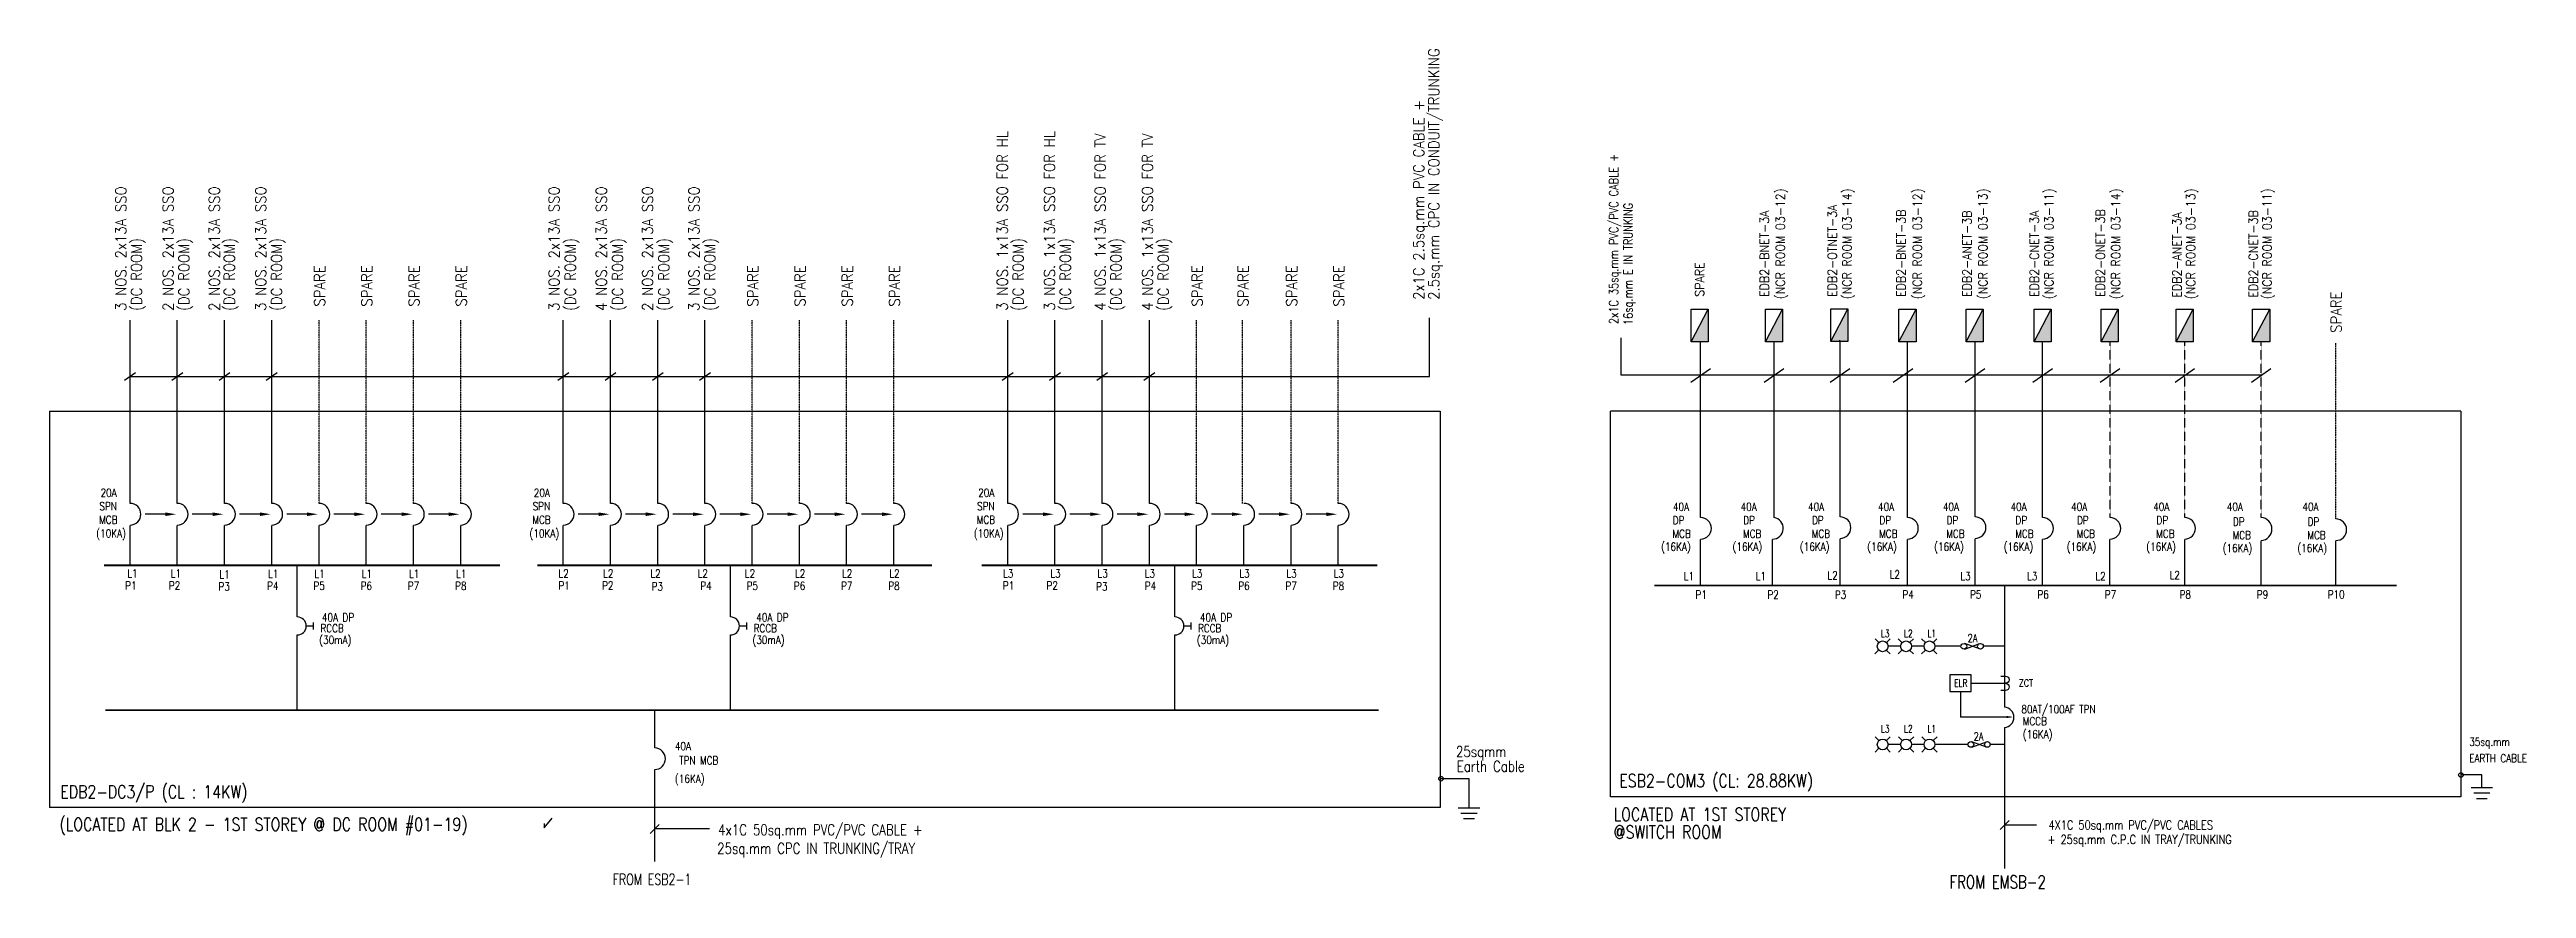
# Model space of a CAD drawing. Header units: millimetres. Extents: x 624049 to 847333, y 256790 to 538574.
# Drawn here: x 660544 to 729337, y 313827 to 337133 of the extents above; entities that cross this region are included whole.
import ezdxf
from ezdxf.enums import TextEntityAlignment as Align

# ---------------------------------------------------------------- set-up
doc = ezdxf.new("R2010")
doc.units = ezdxf.units.MM
doc.header["$LTSCALE"] = 0.01
for name, pattern in [('DASHED', [19.05, 12.7, -6.35]), ('HIDDEN2', [0.1875, 0.125, -0.0625]), ('{ -E- }', [0])]:
    doc.linetypes.add(name, pattern=pattern)
doc.layers.add('E-_ELEC----_E-', color=3, linetype='Continuous')
doc.layers.add('E-_ELECSYBL_R-_N_ES9', color=7, linetype='Continuous')
doc.styles.add('100', font='romans.shx', dxfattribs={"width": 0.8, "height": 250})
doc.styles.add('A2', font='SIMPLEX.shx', dxfattribs={"width": 0.95, "height": 190})
doc.styles.add('PwNote', font='Romans.shx', dxfattribs={"width": 0.75, "bigfont": 'Special.shx'})
doc.styles.add('ROMANS', font='romans', dxfattribs={"width": 0.75})
doc.linetypes.add('communication_line', pattern='A,0.25,-0.2,0.25,-0.2,0.25,-0.2,0.25,-0.2,["C",Standard,S=0.1,R=0,X=-0.1,Y=-0.05],-0.075', length=1.875)

msp = doc.modelspace()

# ---------------------------------------------------------------- texts
at = {"ltscale": 1.5, "style": 'A2', "width": 0.9}
for s, p in [('2.5sq.mm CPC IN CONDUIT/TRUNKING', (699141, 330178)), ('2x1C 2.5sq.mm PVC CABLE +', (698722, 330178))]:
    msp.add_text(s, height=300, rotation=90, dxfattribs=at).set_placement(p)
for s, height, rotation, style, width, p in [('3 NOS. 1x13A SSO FOR HL', 300, 90, 'A2', 0.9, (687155, 329877)), ('3 NOS. 1x13A SSO FOR HL', 300, 90, 'A2', 0.9, (688466, 329877)), ('4 NOS. 1x13A SSO FOR TV', 300, 90, 'A2', 0.9, (689875, 329877)), ('4 NOS. 1x13A SSO FOR TV', 300, 90, 'A2', 0.9, (691187, 329877)), ('2x1C 35sq.mm PVC/PVC CABLE +', 250, 90, 'PwNote', 0.8, (704110, 329504, 11626)), ('3 NOS. 2x13A SSO', 300, 90, 'A2', 0.9, (662675, 329871)), ('2 NOS. 2x13A SSO', 300, 90, 'A2', 0.9, (663986, 329871)), ('2 NOS. 2x13A SSO', 300, 90, 'A2', 0.9, (665272, 329871)), ('3 NOS. 2x13A SSO', 300, 90, 'A2', 0.9, (666560, 329871)), ('3 NOS. 2x13A SSO', 300, 90, 'A2', 0.9, (674707, 329871)), ('4 NOS. 2x13A SSO', 300, 90, 'A2', 0.9, (676018, 329871)), ('2 NOS. 2x13A SSO', 300, 90, 'A2', 0.9, (677304, 329871)), ('3 NOS. 2x13A SSO', 300, 90, 'A2', 0.9, (678592, 329871)), ('(NCR ROOM 03-12)', 250, 90, 'A2', 0.9, (708738, 330196)), ('(NCR ROOM 03-14)', 250, 90, 'A2', 0.9, (710592, 330196)), ('(NCR ROOM 03-12)', 250, 90, 'A2', 0.9, (712546, 330196)), ('(NCR ROOM 03-13)', 250, 90, 'A2', 0.9, (714366, 330196)), ('(NCR ROOM 03-11)', 250, 90, 'A2', 0.9, (716197, 330196)), ('(NCR ROOM 03-14)', 250, 90, 'A2', 0.9, (718057, 330196)), ('(NCR ROOM 03-13)', 250, 90, 'A2', 0.9, (720137, 330196)), ('(NCR ROOM 03-11)', 250, 90, 'A2', 0.9, (722259, 330196)), ('16sq.mm E IN TRUNKING', 250, 90, 'PwNote', 0.8, (704513, 329478, 11626)), ('EDB2-BNET-3A', 250, 90, 'A2', 0.9, (708299, 330258)), ('EDB2-OTNET-3A', 250, 90, 'A2', 0.9, (710181, 330258)), ('EDB2-BNET-3B', 250, 90, 'A2', 0.9, (712092, 330258)), ('EDB2-ANET-3B', 250, 90, 'A2', 0.9, (713924, 330258)), ('EDB2-CNET-3A', 250, 90, 'A2', 0.9, (715794, 330258)), ('EDB2-ONET-3B', 250, 90, 'A2', 0.9, (717628, 330258)), ('EDB2-ANET-3A', 250, 90, 'A2', 0.9, (719754, 330239)), ('EDB2-CNET-3B', 250, 90, 'A2', 0.9, (721876, 330239)), ('(DC ROOM)', 300, 90, 'A2', 0.9, (663109, 329871)), ('(DC ROOM)', 300, 90, 'A2', 0.9, (664426, 329871)), ('(DC ROOM)', 300, 90, 'A2', 0.9, (665688, 329871)), ('(DC ROOM)', 300, 90, 'A2', 0.9, (667000, 329871)), ('(DC ROOM)', 300, 90, 'A2', 0.9, (675159, 329871)), ('(DC ROOM)', 300, 90, 'A2', 0.9, (676471, 329871)), ('(DC ROOM)', 300, 90, 'A2', 0.9, (677755, 329871)), ('(DC ROOM)', 300, 90, 'A2', 0.9, (679032, 329871)), ('(DC ROOM)', 300, 90, 'A2', 0.9, (687594, 329871)), ('(DC ROOM)', 300, 90, 'A2', 0.9, (688905, 329871)), ('(DC ROOM)', 300, 90, 'A2', 0.9, (690314, 329871)), ('(DC ROOM)', 300, 90, 'A2', 0.9, (691626, 329871)), ('SPARE', 300, 90, 'A2', 0.9, (668195, 329990)), ('SPARE', 300, 90, 'A2', 0.9, (669507, 329990)), ('SPARE', 300, 90, 'A2', 0.9, (670819, 329990)), ('SPARE', 300, 90, 'A2', 0.9, (672130, 329990)), ('SPARE', 300, 90, 'A2', 0.9, (680227, 329990)), ('SPARE', 300, 90, 'A2', 0.9, (681539, 329990)), ('SPARE', 300, 90, 'A2', 0.9, (682851, 329990)), ('SPARE', 300, 90, 'A2', 0.9, (684162, 329990)), ('SPARE', 300, 90, 'A2', 0.9, (692570, 329990)), ('SPARE', 300, 90, 'A2', 0.9, (693843, 329990)), ('SPARE', 300, 90, 'A2', 0.9, (695194, 329990)), ('SPARE', 300, 90, 'A2', 0.9, (696505, 329990)), ('SPARE', 250, 90, 'A2', 0.9, (706496, 330266)), ('SPARE', 300, 90, 'A2', 0.9, (724201, 329264)), ('40A', 225, 360, '100', 0.8, (705633, 324319)), ('DP', 225, 360, '100', 0.8, (705626, 323944)), ('40A', 225, 360, '100', 0.8, (707512, 324319)), ('DP', 225, 360, '100', 0.8, (707585, 323944)), ('40A', 225, 360, '100', 0.8, (709383, 324319)), ('DP', 225, 360, '100', 0.8, (709495, 323944)), ('40A', 225, 360, '100', 0.8, (711327, 324319)), ('DP', 225, 360, '100', 0.8, (711368, 323944)), ('40A', 225, 360, '100', 0.8, (713128, 324319)), ('DP', 225, 360, '100', 0.8, (713231, 323944)), ('40A', 225, 360, '100', 0.8, (715007, 324319)), ('DP', 225, 360, '100', 0.8, (715146, 323944)), ('40A', 225, 360, '100', 0.8, (716690, 324319)), ('DP', 225, 360, '100', 0.8, (716854, 323944)), ('40A', 225, 360, '100', 0.8, (718970, 324319)), ('DP', 225, 360, '100', 0.8, (719062, 323944)), ('40A', 225, 360, '100', 0.8, (721015, 324319)), ('DP', 225, 360, '100', 0.8, (721184, 323905)), ('40A', 225, 360, '100', 0.8, (723114, 324319)), ('DP', 225, 360, '100', 0.8, (723259, 323905)), ('(16KA)', 225, 360, '100', 0.8, (705303, 323209)), ('MCB', 225, 360, '100', 0.8, (705618, 323569)), ('(16KA)', 225, 360, '100', 0.8, (707286, 323209)), ('MCB', 225, 360, '100', 0.8, (707576, 323569)), ('(16KA)', 225, 360, '100', 0.8, (709156, 323209)), ('MCB', 225, 360, '100', 0.8, (709487, 323569)), ('(16KA)', 225, 360, '100', 0.8, (711027, 323209)), ('MCB', 225, 360, '100', 0.8, (711359, 323569)), ('(16KA)', 225, 360, '100', 0.8, (712886, 323209)), ('MCB', 225, 360, '100', 0.8, (713222, 323569)), ('(16KA)', 225, 360, '100', 0.8, (714817, 323209)), ('MCB', 225, 360, '100', 0.8, (715138, 323569)), ('(16KA)', 225, 360, '100', 0.8, (716566, 323209)), ('MCB', 225, 360, '100', 0.8, (716845, 323569)), ('(16KA)', 225, 360, '100', 0.8, (718777, 323209)), ('MCB', 225, 360, '100', 0.8, (719053, 323569)), ('(16KA)', 225, 360, '100', 0.8, (720899, 323170)), ('MCB', 225, 360, '100', 0.8, (721175, 323530)), ('(16KA)', 225, 360, '100', 0.8, (722974, 323170)), ('MCB', 225, 360, '100', 0.8, (723251, 323530)), ('L2', 225, 360, '100', 0.8, (711652, 322440)), ('L2', 225, 360, '100', 0.8, (719425, 322420)), ('L1', 225, 360, '100', 0.8, (705934, 322390)), ('P1', 225, 360, '100', 0.8, (706259, 321877)), ('L1', 225, 360, '100', 0.8, (707929, 322390)), ('P2', 225, 360, '100', 0.8, (708254, 321877)), ('L2', 225, 360, '100', 0.8, (709924, 322410)), ('P3', 225, 360, '100', 0.8, (710131, 321874)), ('P4', 225, 360, '100', 0.8, (712004, 321881)), ('L3', 225, 360, '100', 0.8, (713614, 322390)), ('P5', 225, 360, '100', 0.8, (713882, 321881)), ('L3', 225, 360, '100', 0.8, (715469, 322390)), ('P6', 225, 360, '100', 0.8, (715755, 321881)), ('L2', 225, 360, '100', 0.8, (717365, 322390)), ('P7', 225, 360, '100', 0.8, (717628, 321881)), ('P8', 225, 360, '100', 0.8, (719703, 321881)), ('P9', 225, 360, '100', 0.8, (721849, 321881)), ('P10', 225, 360, '100', 0.8, (723818, 321881)), ('80AT/100AF TPN', 225, 360, '100', 0.8, (715308, 318695)), ('MCCB', 225, 360, '100', 0.8, (715345, 318361)), ('(16KA)', 225, 360, '100', 0.8, (715349, 317997)), ('35sq.mm', 225, 360, '100', 0.8, (727748, 317785)), ('EARTH CABLE', 225, 360, '100', 0.8, (727748, 317332)), ('4X1C 50sq.mm PVC/PVC CABLES', 250, 360, 'PwNote', 0.8, (716061, 315465, -11626)), ('25sq.mm CPC IN TRUNKING/TRAY', 300, 360, 'PwNote', 0.8, (679086, 314790)), ('4x1C 50sq.mm PVC/PVC CABLE +', 300, 360, 'PwNote', 0.8, (679112, 315306)), ('+ 25sq.mm C.P.C IN TRAY/TRUNKING', 250, 360, 'PwNote', 0.8, (716035, 315063, -11626))]:
    msp.add_text(s, height=height, rotation=rotation, dxfattribs=dict(style=style, width=width)).set_placement(p)
for s, height, style, width, p in [('20A', 225, '100', 0.8, (661962, 324708)), ('20A', 225, '100', 0.8, (673994, 324708)), ('20A', 225, '100', 0.8, (686337, 324708)), ('MCB', 225, '100', 0.8, (661921, 323958)), ('SPN', 225, '100', 0.8, (661930, 324333)), ('MCB', 225, '100', 0.8, (673953, 323958)), ('SPN', 225, '100', 0.8, (673962, 324333)), ('MCB', 225, '100', 0.8, (686296, 323958)), ('SPN', 225, '100', 0.8, (686305, 324333)), ('(10KA)', 225, '100', 0.8, (661842, 323578)), ('(10KA)', 225, '100', 0.8, (673874, 323578)), ('(10KA)', 225, '100', 0.8, (686217, 323578)), ('L1', 225, '100', 0.8, (662703, 322464)), ('L1', 225, '100', 0.8, (663913, 322464)), ('L1', 225, '100', 0.8, (665263, 322440)), ('L1', 225, '100', 0.8, (666615, 322456)), ('L1', 225, '100', 0.8, (667902, 322456)), ('L1', 225, '100', 0.8, (669213, 322456)), ('L1', 225, '100', 0.8, (670525, 322456)), ('L1', 225, '100', 0.8, (671837, 322456)), ('L2', 225, '100', 0.8, (674679, 322464)), ('L2', 225, '100', 0.8, (675920, 322464)), ('L2', 225, '100', 0.8, (677231, 322464)), ('L2', 225, '100', 0.8, (678543, 322464)), ('L2', 225, '100', 0.8, (679855, 322464)), ('L2', 225, '100', 0.8, (681249, 322464)), ('L2', 225, '100', 0.8, (682554, 322464)), ('L2', 225, '100', 0.8, (683866, 322464)), ('L3', 225, '100', 0.8, (687027, 322464)), ('L3', 225, '100', 0.8, (688339, 322464)), ('L3', 225, '100', 0.8, (689651, 322464)), ('L3', 225, '100', 0.8, (690962, 322464)), ('L3', 225, '100', 0.8, (692274, 322464)), ('L3', 225, '100', 0.8, (693586, 322464)), ('L3', 225, '100', 0.8, (694897, 322464)), ('L3', 225, '100', 0.8, (696209, 322464)), ('P1', 225, '100', 0.8, (662646, 322128)), ('P2', 225, '100', 0.8, (663857, 322128)), ('P3', 225, '100', 0.8, (665235, 322103)), ('P4', 225, '100', 0.8, (666586, 322120)), ('P5', 225, '100', 0.8, (667873, 322120)), ('P6', 225, '100', 0.8, (669185, 322120)), ('P7', 225, '100', 0.8, (670496, 322120)), ('P8', 225, '100', 0.8, (671808, 322120)), ('P1', 225, '100', 0.8, (674678, 322128)), ('P2', 225, '100', 0.8, (675889, 322128)), ('P3', 225, '100', 0.8, (677267, 322103)), ('P4', 225, '100', 0.8, (678618, 322120)), ('P5', 225, '100', 0.8, (679905, 322120)), ('P6', 225, '100', 0.8, (681217, 322120)), ('P7', 225, '100', 0.8, (682528, 322120)), ('P8', 225, '100', 0.8, (683840, 322120)), ('P1', 225, '100', 0.8, (687021, 322128)), ('P2', 225, '100', 0.8, (688232, 322128)), ('P3', 225, '100', 0.8, (689610, 322103)), ('P4', 225, '100', 0.8, (690961, 322120)), ('P5', 225, '100', 0.8, (692248, 322120)), ('P6', 225, '100', 0.8, (693560, 322120)), ('P7', 225, '100', 0.8, (694871, 322120)), ('P8', 225, '100', 0.8, (696183, 322120)), ('L3', 200, 'ROMANS', 0.75, (711408, 320809, 0)), ('L2', 200, 'ROMANS', 0.75, (712050, 320809, 0)), ('L1', 200, 'ROMANS', 0.75, (712700, 320809, 0)), ('L3', 200, 'ROMANS', 0.75, (711408, 318162, 0)), ('L2', 200, 'ROMANS', 0.75, (712050, 318162, 0)), ('L1', 200, 'ROMANS', 0.75, (712700, 318162, 0)), ('FROM ESB2-1', 300, 'PwNote', 0.75, (676183, 313931)), ('FROM EMSB-2', 360, 'PwNote', 0.75, (713317, 313827, -11626))]:
    msp.add_text(s, height=height, dxfattribs=dict(style=style, width=width)).set_placement(p)
at = {"width": 0.8}
for s, height, style, p in [('40A DP ', 225, '100', (668619, 321358)), ('40A DP ', 225, '100', (680682, 321358)), ('40A DP ', 225, '100', (693005, 321358)), ('(30mA)', 225, '100', (668481, 320715)), ('RCCB', 225, '100', (668391, 321056)), ('(30mA)', 225, '100', (680513, 320715)), ('RCCB', 225, '100', (680423, 321056)), ('(30mA)', 225, '100', (692856, 320715)), ('RCCB', 225, '100', (692766, 321056)), ('ZCT', 200, 'ROMANS', (715436, 319536, 0)), ('40A ', 225, '100', (678197, 317781)), ('TPN MCB', 225, '100', (678574, 317386)), ('25sqmm ', 300, 'ROMANS', (700389, 317579)), ('Earth Cable', 300, 'ROMANS', (700569, 317221)), ('(16KA)', 225, '100', (678326, 316858))]:
    msp.add_text(s, height=height, dxfattribs=dict(at, style=style)).set_placement(p, align=Align.MIDDLE)
at = {"style": 'ROMANS', "width": 0.75}
for s, height, p in [('2A', 225, (713953, 320665, 0)), ('ELR', 200, (713627, 319431, 0)), ('2A', 225, (714122, 317938, 0))]:
    msp.add_text(s, height=height, dxfattribs=at).set_placement(p, align=Align.CENTER)
at = {"ltscale": 1.5, "style": 'PwNote', "width": 0.8}
for s, p in [('EDB2-DC3/P (CL : 14KW)', (660842, 316331)), ('ESB2-COM3 (CL: 28.88KW)', (704140, 316639)), ('(LOCATED AT BLK 2 - 1ST STOREY @ DC ROOM #01-19)', (660821, 315429)), ('LOCATED AT 1ST STOREY', (703985, 315704)), ('@SWITCH ROOM', (703985, 315213))]:
    msp.add_text(s, height=360, dxfattribs=at).set_placement(p)

# ---------------------------------------------------------------- blocks, each defined once
blk = doc.blocks.new('DB')
at = {"layer": 'E-_ELEC----_E-'}
blk.add_hatch(color=0, dxfattribs=at).paths.add_polyline_path([(0, 0), (400, 0), (400, 209)])
at = {"layer": 'E-_ELEC----_E-', "color": 0, "linetype": 'Continuous'}
for p, q in [((400, 209), (0, 209)), ((0, 209), (0, 0)), ((0, 0), (400, 0)), ((400, 0), (400, 209))]:
    blk.add_line(p, q, dxfattribs=at)
at = {"layer": 'E-_ELEC----_E-', "color": 0}
blk.add_line((400, 209), (0, 0), dxfattribs=at)
blk = doc.blocks.new('ELEC0333')
at = {"layer": 'E-_ELECSYBL_R-_N_ES9'}
blk.add_lwpolyline([(-1.3, 2), (0, 2, -1), (0, 0, -1), (0, -2), (-1.3, -2)], format="xyb", dxfattribs=at)
blk = doc.blocks.new('ELEC0302')
at = {"color": 0}
blk.add_arc((20, 0), 300, 275.73917, 84.26083, dxfattribs=at)

# ---------------------------------------------------------------- linework, layer by layer
at = {"linetype": '{ -E- }'}
for p, q in [((662781, 324523), (662781, 329613)), ((664093, 324523), (664093, 329613)), ((665405, 324523), (665405, 329613)), ((666716, 324523), (666716, 329613)), ((674813, 324523), (674813, 329613)), ((676125, 324523), (676125, 329613)), ((677437, 324523), (677437, 329613)), ((678748, 324523), (678748, 329613)), ((687156, 324523), (687156, 329613)), ((688468, 324523), (688468, 329613)), ((689780, 324523), (689780, 329613)), ((691091, 324523), (691091, 329613)), ((677351, 317731), (677351, 318778)), ((677351, 314572), (677351, 317131)), ((699968, 316876), (699189, 316876))]:
    msp.add_line(p, q, dxfattribs=at)
at = {"linetype": 'DASHED', "ltscale": 10}
for p, q in [((668028, 324523), (668028, 329613)), ((669339, 324523), (669339, 329613)), ((670651, 324523), (670651, 329613)), ((671963, 324523), (671963, 329613)), ((680060, 324523), (680060, 329613)), ((681371, 324523), (681371, 329613)), ((682683, 324523), (682683, 329613)), ((683995, 324523), (683995, 329613)), ((692403, 324523), (692403, 329613)), ((693675, 324523), (693675, 329613)), ((695026, 324523), (695026, 329613)), ((696338, 324523), (696338, 329613)), ((724044, 324092), (724044, 328977))]:
    msp.add_line(p, q, dxfattribs=at)
at = {"color": 7}
for p, q in [((706401, 324131), (706401, 329016)), ((708439, 324131), (708439, 329016)), ((710265, 329049, 11626), (710265, 329063, 11626)), ((706401, 322225), (706401, 323519)), ((708395, 322225), (708395, 323519)), ((710273, 322245), (710273, 323539)), ((712146, 322225), (712146, 323519)), ((714024, 322245), (714024, 323539)), ((715897, 322225), (715897, 323519)), ((717770, 322225), (717770, 323519)), ((719845, 322225), (719845, 323519)), ((721967, 322245), (721967, 323480)), ((724042, 322245), (724042, 323480)), ((714843, 322245), (714843, 318867, 0)), ((711350, 320660, 0), (711244, 320766, 0)), ((711562, 320660, 0), (711668, 320766, 0)), ((711993, 320660, 0), (711887, 320766, 0)), ((712206, 320660, 0), (712312, 320766, 0)), ((712643, 320660, 0), (712537, 320766, 0)), ((712856, 320660, 0), (712962, 320766, 0)), ((713738, 320479, 0), (714144, 320629, 0)), ((714142, 320480, 0), (713740, 320628, 0)), ((711343, 320448, 0), (711237, 320342, 0)), ((711555, 320448, 0), (711661, 320342, 0)), ((711953, 320554, 0), (711608, 320554, 0)), ((711993, 320448, 0), (711887, 320342, 0)), ((712205, 320448, 0), (712311, 320342, 0)), ((712601, 320554, 0), (712256, 320554, 0)), ((712643, 320448, 0), (712537, 320342, 0)), ((712855, 320448, 0), (712961, 320342, 0)), ((713629, 320554, 0), (712906, 320554, 0)), ((714843, 320554, 0), (714250, 320554, 0)), ((713618, 319294, 0), (713618, 318589, 0)), ((713920, 319526, 0), (714868, 319526, 0)), ((715010, 318589, 0), (713618, 318589, 0)), ((711350, 317933, 0), (711244, 318039, 0)), ((711562, 317933, 0), (711668, 318039, 0)), ((711956, 317827, 0), (711606, 317827, 0)), ((712000, 317933, 0), (711894, 318039, 0)), ((712212, 317933, 0), (712318, 318039, 0)), ((712606, 317827, 0), (712256, 317827, 0)), ((712650, 317933, 0), (712544, 318039, 0)), ((712862, 317933, 0), (712968, 318039, 0)), ((713826, 317827, 0), (712906, 317827, 0)), ((713932, 317752, 0), (714338, 317901, 0)), ((714336, 317753, 0), (713933, 317901, 0)), ((714853, 317827, 0), (714443, 317827, 0)), ((711350, 317721, 0), (711244, 317615, 0)), ((711562, 317721, 0), (711668, 317615, 0)), ((712000, 317721, 0), (711894, 317615, 0)), ((712212, 317721, 0), (712318, 317615, 0)), ((712650, 317721, 0), (712544, 317615, 0)), ((712862, 317721, 0), (712968, 317615, 0)), ((728097, 316979), (727516, 316979)), ((727797, 316629), (728397, 316629)), ((727872, 316479), (728322, 316479)), ((728097, 316629), (728097, 316979)), ((727947, 316329), (728247, 316329)), ((714722, 315462, -23253), (714973, 315713, -23253)), ((715730, 315588, -11626), (714848, 315588, -11626))]:
    msp.add_line(p, q, dxfattribs=at)
at = {"color": 7, "ltscale": 2500}
for p, q in [((710273, 324151), (710272, 329018)), ((712148, 324131), (712148, 329016)), ((714024, 324151), (714023, 329016)), ((715898, 324131), (715898, 329016))]:
    msp.add_line(p, q, dxfattribs=at)
at = {"color": 7, "linetype": 'HIDDEN2', "ltscale": 2500}
for p, q in [((717771, 324131), (717771, 329016)), ((719846, 324131), (719846, 329016)), ((721968, 324131), (721968, 329016))]:
    msp.add_line(p, q, dxfattribs=at)
for p, q in [((662630, 327949), (662932, 328158)), ((663942, 327949), (664244, 328158)), ((665254, 327949), (665555, 328158)), ((666565, 327949), (666867, 328158)), ((674662, 327949), (674964, 328158)), ((675974, 327949), (676276, 328158)), ((677286, 327949), (677587, 328158)), ((678597, 327949), (678899, 328158)), ((687005, 327949), (687307, 328158)), ((688317, 327949), (688619, 328158)), ((689629, 327949), (689930, 328158)), ((690940, 327949), (691242, 328158)), ((706130, 327895), (706671, 328270)), ((708168, 327895), (708709, 328270)), ((710002, 327895), (710543, 328271)), ((711751, 327895), (712292, 328270)), ((713752, 327895), (714294, 328270)), ((715628, 327895), (716169, 328270)), ((717501, 327895), (718042, 328270)), ((719576, 327895), (720117, 328270)), ((721698, 327895), (722239, 328270)), ((663762, 324223), (663197, 324223)), ((665073, 324223), (664509, 324223)), ((666385, 324223), (665820, 324223)), ((667697, 324223), (667132, 324223)), ((669008, 324223), (668444, 324223)), ((670320, 324223), (669755, 324223)), ((671632, 324223), (671067, 324223)), ((675794, 324223), (675229, 324223)), ((677105, 324223), (676541, 324223)), ((678417, 324223), (677852, 324223)), ((679729, 324223), (679164, 324223)), ((681040, 324223), (680476, 324223)), ((682352, 324223), (681787, 324223)), ((683664, 324223), (683099, 324223)), ((688137, 324223), (687572, 324223)), ((689448, 324223), (688884, 324223)), ((690760, 324223), (690195, 324223)), ((692072, 324223), (691507, 324223)), ((693383, 324223), (692819, 324223)), ((694695, 324223), (694130, 324223)), ((696007, 324223), (695442, 324223)), ((662781, 322804), (662781, 323911)), ((664093, 322804), (664093, 323911)), ((665405, 322804), (665405, 323911)), ((666716, 322804), (666716, 323911)), ((668028, 322804), (668028, 323911)), ((669339, 322804), (669339, 323911)), ((670651, 322804), (670651, 323911)), ((671963, 322804), (671963, 323911)), ((674813, 322804), (674813, 323911)), ((676125, 322804), (676125, 323911)), ((677437, 322804), (677437, 323911)), ((678748, 322804), (678748, 323911)), ((680060, 322804), (680060, 323911)), ((681371, 322804), (681371, 323911)), ((682683, 322804), (682683, 323911)), ((683995, 322804), (683995, 323911)), ((687156, 322804), (687156, 323911)), ((688468, 322804), (688468, 323911)), ((689780, 322804), (689780, 323911)), ((691091, 322804), (691091, 323911)), ((692403, 322804), (692403, 323911)), ((693714, 322804), (693714, 323911)), ((695026, 322804), (695026, 323911)), ((696338, 322804), (696338, 323911)), ((667425, 321369), (667425, 322804)), ((679457, 321369), (679457, 322804)), ((691800, 321369), (691800, 322804)), ((667425, 318778), (667425, 320869)), ((667675, 321119), (667875, 321119)), ((667875, 321019), (667875, 321219)), ((679457, 318778), (679457, 320869)), ((679707, 321119), (679907, 321119)), ((679907, 321019), (679907, 321219)), ((691800, 318778), (691800, 320869)), ((692050, 321119), (692250, 321119)), ((692250, 321019), (692250, 321219)), ((699968, 316069), (699968, 316876)), ((699668, 316069), (700268, 316069)), ((699743, 315919), (700193, 315919)), ((699818, 315769), (700118, 315769)), ((677226, 315354), (677476, 315604)), ((678870, 315479), (677351, 315479))]:
    msp.add_line(p, q)
at = {"linetype": '{ -E- }', "ltscale": 1.5}
for p, q in [((660544, 327090), (699166, 327090)), ((699166, 316076), (660544, 316076))]:
    msp.add_line(p, q, dxfattribs=at)
at = {"color": 7, "ltscale": 1.5}
for p, q in [((703898, 316369), (703898, 327090)), ((727516, 327090), (703898, 327090)), ((727516, 327090), (727516, 316369)), ((727516, 316369), (703898, 316369))]:
    msp.add_line(p, q, dxfattribs=at)
at = {"linetype": '{ -E- }'}
msp.add_lwpolyline([(662781, 328053), (698869, 328053), (698869, 329679)], dxfattribs=at)
at = {"color": 7}
msp.add_lwpolyline([(721968, 328082), (704197, 328082), (704197, 329124)], dxfattribs=at)
at = {"linetype": '{ -E- }', "ltscale": 1.5}
for points in [[(660544, 327090), (660544, 316076)], [(699166, 327090), (699166, 316076)]]:
    msp.add_lwpolyline(points, dxfattribs=at)
at = {"const_width": 50}
for points in [[(662060, 322804), (673051, 322804)], [(674092, 322804), (685052, 322804)], [(686435, 322804), (697421, 322804)], [(662091, 318778), (697460, 318778)]]:
    msp.add_lwpolyline(points, dxfattribs=at)
at = {"color": 7, "const_width": 50}
msp.add_lwpolyline([(705112, 322245), (725729, 322245)], dxfattribs=at)
at = {"color": 7, "elevation": 0}
msp.add_lwpolyline([(713918, 319294), (713918, 319758), (713318, 319758), (713318, 319294)], close=True, dxfattribs=at)
at = {"color": 7, "elevation": -11626}
msp.add_lwpolyline([(714848, 314385), (714848, 318299)], dxfattribs=at)
at = {"color": 7}
for centre, radius in [((711456, 320554, 0), 150), ((712106, 320554, 0), 150), ((712756, 320554, 0), 150), ((713711, 320554, 0), 79.2), ((714171, 320554, 0), 79.2), ((711456, 317827, 0), 150), ((712106, 317827, 0), 150), ((712756, 317827, 0), 150), ((713905, 317827, 0), 79.2), ((714364, 317827, 0), 79.2), ((727516, 316979), 63.8)]:
    msp.add_circle(centre, radius, dxfattribs=at)
msp.add_circle((699189, 316876), 63.8)
for centre, radius in [((662781, 324223), 300), ((664093, 324223), 300), ((665405, 324223), 300), ((666716, 324223), 300), ((668028, 324223), 300), ((669339, 324223), 300), ((670651, 324223), 300), ((671963, 324223), 300), ((674813, 324223), 300), ((676125, 324223), 300), ((677437, 324223), 300), ((678748, 324223), 300), ((680060, 324223), 300), ((681371, 324223), 300), ((682683, 324223), 300), ((683995, 324223), 300), ((687156, 324223), 300), ((688468, 324223), 300), ((689780, 324223), 300), ((691091, 324223), 300), ((692403, 324223), 300), ((693714, 324223), 300), ((695026, 324223), 300), ((696338, 324223), 300), ((667425, 321119), 250), ((679457, 321119), 250), ((691800, 321119), 250), ((677351, 317431), 300)]:
    msp.add_arc(centre, radius, 270, 90)
for centre, radius, start, end in [((706401, 323831), 300, 270, 90), ((708394, 323833), 302, 270.31888, 81.43734), ((710273, 323851), 300, 270, 90), ((712146, 323831), 300, 270, 90), ((714024, 323851), 300, 270, 90), ((715897, 323831), 300, 270, 90), ((717770, 323831), 300, 270, 90), ((719845, 323831), 300, 270, 90), ((721947, 323812), 320, 273.50399, 86.2166), ((724042, 323792), 300, 270, 90)]:
    msp.add_arc(centre, radius, start, end, dxfattribs=at)
for points in [[(663762, 324273), (664062, 324223), (663762, 324173)], [(665073, 324273), (665373, 324223), (665073, 324173)], [(666385, 324273), (666685, 324223), (666385, 324173)], [(667697, 324273), (667997, 324223), (667697, 324173)], [(669008, 324273), (669308, 324223), (669008, 324173)], [(670320, 324273), (670620, 324223), (670320, 324173)], [(671632, 324273), (671932, 324223), (671632, 324173)], [(675794, 324273), (676094, 324223), (675794, 324173)], [(677105, 324273), (677405, 324223), (677105, 324173)], [(678417, 324273), (678717, 324223), (678417, 324173)], [(679729, 324273), (680029, 324223), (679729, 324173)], [(681040, 324273), (681340, 324223), (681040, 324173)], [(682352, 324273), (682652, 324223), (682352, 324173)], [(683664, 324273), (683964, 324223), (683664, 324173)], [(688137, 324273), (688437, 324223), (688137, 324173)], [(689448, 324273), (689748, 324223), (689448, 324173)], [(690760, 324273), (691060, 324223), (690760, 324173)], [(692072, 324273), (692372, 324223), (692072, 324173)], [(693383, 324273), (693683, 324223), (693383, 324173)], [(694695, 324273), (694995, 324223), (694695, 324173)], [(696007, 324273), (696307, 324223), (696007, 324173)]]:
    msp.add_solid(points)
msp.add_solid([(714897, 318620, 0), (714897, 318558, 0), (715082, 318589, 0)], dxfattribs=at)
at = {"layer": 'E-_ELEC----_E-', "color": 3}
msp.add_lwpolyline([(674281, 315633), (674281, 315507), (674501, 315777)], dxfattribs=at)

# ---------------------------------------------------------------- block references
at = {"color": 7, "linetype": 'Continuous', "lineweight": 0, "xscale": -2.267999999807214, "yscale": 2.2680000000164, "zscale": -2.267999999807214, "rotation": 90}
for p in [(706610, 329923), (708675, 329923), (710492, 329925), (712384, 329924), (714251, 329924), (716135, 329923), (717999, 329924), (720083, 329923), (722205, 329923)]:
    msp.add_blockref('DB', p, dxfattribs=at)
at = {"color": 7, "xscale": 100, "yscale": 100, "zscale": 100}
msp.add_blockref('ELEC0333', (714868, 319526, 0), dxfattribs=at)
at = {"color": 7, "linetype": 'communication_line', "xscale": 0.9525000000008744, "yscale": 0.9525000000008744, "zscale": 0.9525000000008744}
msp.add_blockref('ELEC0302', (714796, 318583, 0), dxfattribs=at)

msp.set_redraw_order([(e.dxf.handle, doc.entitydb.next_handle()) for e in msp.query("TEXT MTEXT ATTDEF DIMENSION ARC_DIMENSION")])  # texts and dimensions are drawn at this point

doc.saveas('drawing.dxf')
